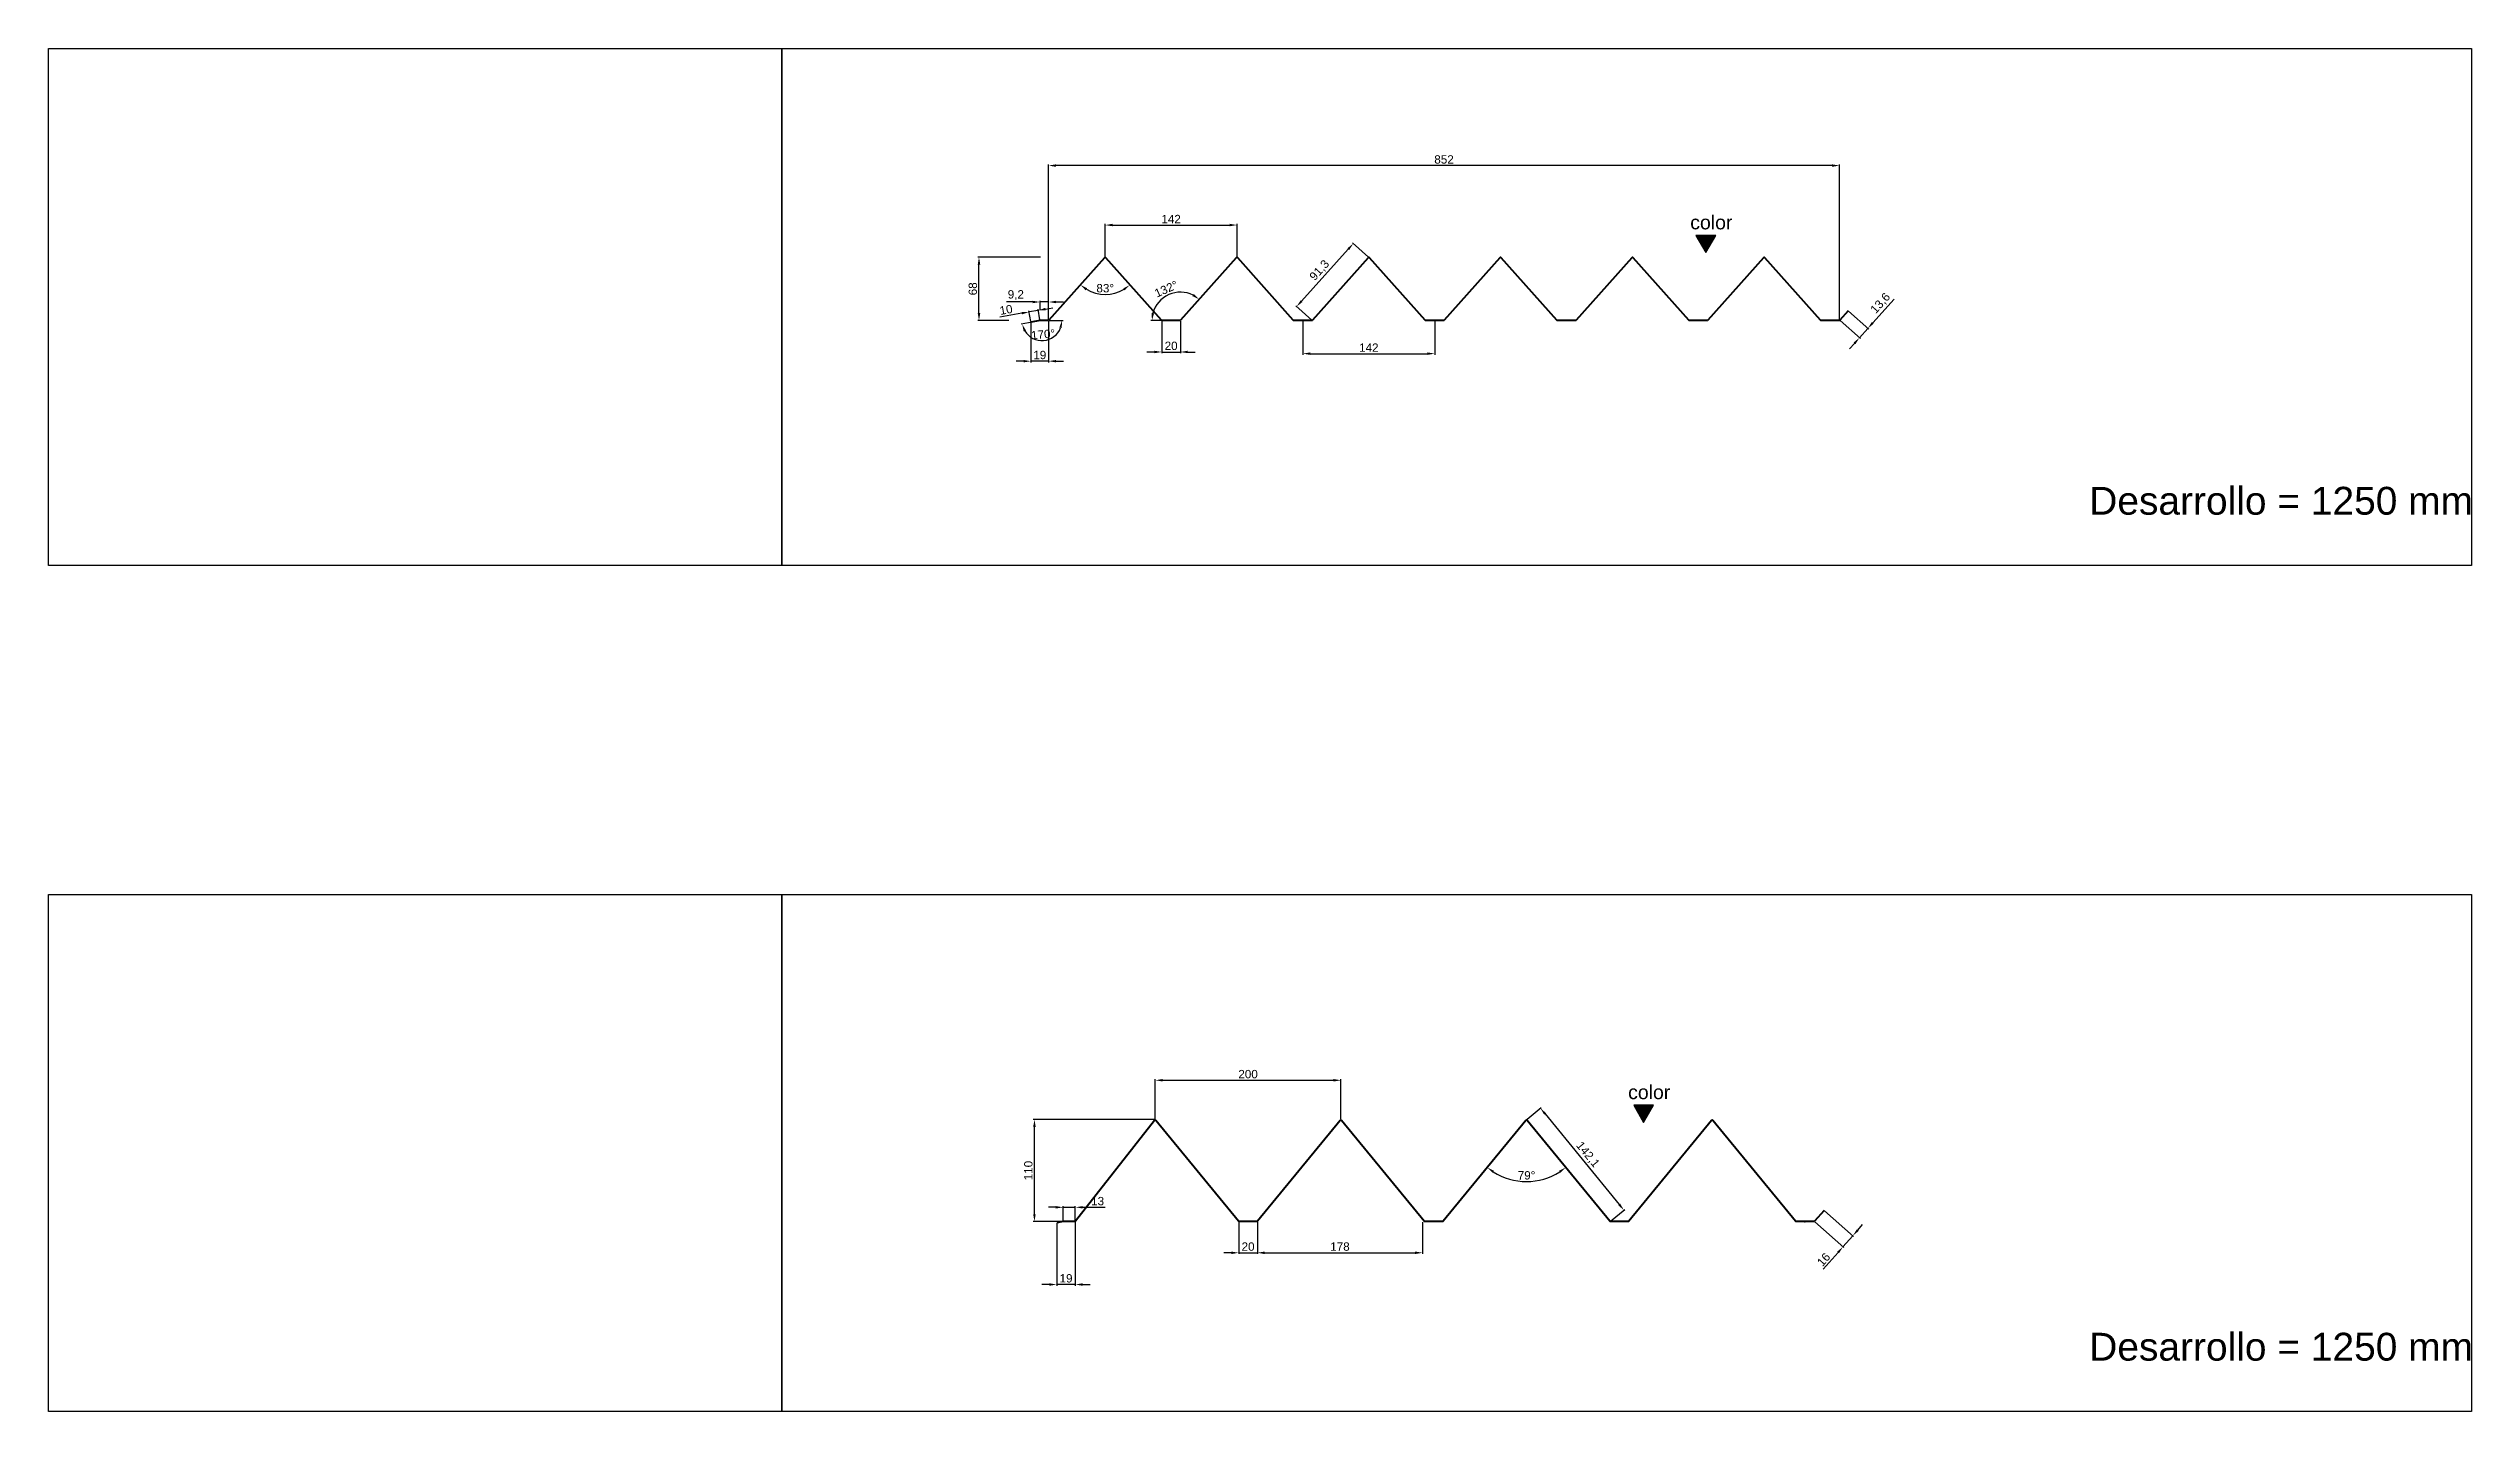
# Model space of a CAD drawing. Header units: millimetres. Extents: x 4334 to 41995838936, y 18500 to 30334.
# Drawn here: x 4337 to 6947, y 26107 to 27577 of the extents above; entities that cross this region are included whole.
import ezdxf

# ---------------------------------------------------------------- set-up
doc = ezdxf.new("R2010")
doc.units = ezdxf.units.MM
doc.layers.add('ANOTACIONES', color=7, linetype='Continuous', plot=False)
doc.layers.add('COTAS1', color=7, linetype='Continuous', lineweight=0)
doc.layers.add('FIBRA NEUTRA', color=1, linetype='Continuous', lineweight=40)
doc.layers.add('RECUADROS', color=253, linetype='Continuous')
doc.styles.get("Standard").update_dxf_attribs({"font": 'arial.ttf'})
doc.dimstyles.new('ISO-25', dxfattribs={"dimtxt": 9, "dimasz": 8, "dimexe": 1.25, "dimexo": 0.625, "dimgap": 2, "dimtad": 1, "dimdec": 1, "dimtxsty": 'Standard', "dimcen": 2.5, "dimadec": 0, "dimazin": 0, "dimtfac": 1, "dimtdec": 1, "dimtmove": 0, "dimatfit": 3, "dimfxl": 1, "dimarcsym": 0})

msp = doc.modelspace()

# ---------------------------------------------------------------- texts
at = {"layer": 'ANOTACIONES', "char_height": 30, "attachment_point": 1}
for insert in [(6535.41, 27103.96), (6535.41, 26192.14)]:
    msp.add_mtext_dynamic_manual_height_columns('Desarrollo = 1250 mm', width=6765.1618, gutter_width=150, heights=[0], dxfattribs=dict(at, insert=insert))

# ---------------------------------------------------------------- blocks, each defined once
blk = doc.blocks.new('*D88')
at = {"layer": 'COTAS1', "color": 0, "lineweight": -2, "transparency": 16777216}
for p, q in [((5529.2, 26422.7), (5529.2, 26465.6)), ((5537.2, 26464.3), (5721.2, 26464.3)), ((5729.2, 26422.7), (5729.2, 26465.6))]:
    blk.add_line(p, q, dxfattribs=at)
at = {"layer": 'COTAS1', "color": 0, "transparency": 16777216}
for points in [[(5537.2, 26465.7), (5537.2, 26463), (5529.2, 26464.3)], [(5721.2, 26465.7), (5721.2, 26463), (5729.2, 26464.3)]]:
    blk.add_solid(points, dxfattribs=at)
at = {"layer": 'Defpoints', "color": 0, "transparency": 16777216}
for p in [(5729.2, 26464.3), (5529.2, 26422), (5729.2, 26422)]:
    blk.add_point(p, dxfattribs=at)
at = {"layer": 'COTAS1', "color": 0, "transparency": 16777216, "insert": (5629.2, 26470.9), "char_height": 9, "attachment_point": 5}
blk.add_mtext('200', dxfattribs=at)
blk = doc.blocks.new('*D89')
at = {"layer": 'COTAS1', "color": 0, "lineweight": -2, "transparency": 16777216}
for p, q in [((5528.6, 26422), (5397.8, 26422)), ((5399.1, 26320), (5399.1, 26414)), ((5429.5, 26312), (5397.8, 26312))]:
    blk.add_line(p, q, dxfattribs=at)
at = {"layer": 'COTAS1', "color": 0, "transparency": 16777216}
for points in [[(5397.7, 26414), (5400.4, 26414), (5399.1, 26422)], [(5397.7, 26320), (5400.4, 26320), (5399.1, 26312)]]:
    blk.add_solid(points, dxfattribs=at)
at = {"layer": 'Defpoints', "color": 0, "transparency": 16777216}
for p in [(5399.1, 26422), (5529.2, 26422), (5430.1, 26312)]:
    blk.add_point(p, dxfattribs=at)
at = {"layer": 'COTAS1', "color": 0, "transparency": 16777216, "insert": (5392.5, 26367), "char_height": 9, "attachment_point": 5, "rotation": 90}
blk.add_mtext('110', dxfattribs=at)
blk = doc.blocks.new('*D90')
at = {"layer": 'COTAS1', "color": 0, "lineweight": -2, "transparency": 16777216}
for p, q in [((5619.2, 26311.4), (5619.2, 26277.1)), ((5639.2, 26311.4), (5639.2, 26277.1)), ((5611.2, 26278.4), (5603.2, 26278.4)), ((5619.2, 26278.4), (5639.2, 26278.4)), ((5647.2, 26278.4), (5655.2, 26278.4))]:
    blk.add_line(p, q, dxfattribs=at)
at = {"layer": 'COTAS1', "color": 0, "transparency": 16777216}
for points in [[(5611.2, 26279.7), (5611.2, 26277), (5619.2, 26278.4)], [(5647.2, 26279.7), (5647.2, 26277), (5639.2, 26278.4)]]:
    blk.add_solid(points, dxfattribs=at)
at = {"layer": 'Defpoints', "color": 0, "transparency": 16777216}
for p in [(5619.2, 26312), (5639.2, 26312), (5639.2, 26278.4)]:
    blk.add_point(p, dxfattribs=at)
at = {"layer": 'COTAS1', "color": 0, "transparency": 16777216, "insert": (5629.2, 26285), "char_height": 9, "attachment_point": 5}
blk.add_mtext('20', dxfattribs=at)
blk = doc.blocks.new('*D91')
at = {"layer": 'COTAS1', "color": 0, "lineweight": -2, "transparency": 16777216}
for p, q in [((5929.7, 26422.4), (5945.1, 26435.1)), ((5949.2, 26428.1), (6029.1, 26330.5)), ((6019.7, 26312.4), (6035.1, 26325.1))]:
    blk.add_line(p, q, dxfattribs=at)
at = {"layer": 'COTAS1', "color": 0, "transparency": 16777216}
for points in [[(5950.2, 26428.9), (5948.2, 26427.2), (5944.1, 26434.3)], [(6030.1, 26331.3), (6028, 26329.6), (6034.1, 26324.3)]]:
    blk.add_solid(points, dxfattribs=at)
at = {"layer": 'Defpoints', "color": 0, "transparency": 16777216}
for p in [(5929.2, 26422), (6034.1, 26324.3), (6019.2, 26312)]:
    blk.add_point(p, dxfattribs=at)
at = {"layer": 'COTAS1', "color": 0, "transparency": 16777216, "insert": (5994.9, 26384), "char_height": 9, "attachment_point": 5, "rotation": 309.2894}
blk.add_mtext('142,1', dxfattribs=at)
blk = doc.blocks.new('*D92')
at = {"layer": 'COTAS1', "color": 0, "lineweight": -2, "transparency": 16777216}
for p, q in [((6250.2, 26323.6), (6281.6, 26295.9)), ((6239.6, 26311.6), (6271, 26283.9)), ((6280.7, 26296.8), (6270.1, 26284.8)), ((6286, 26302.8), (6291.3, 26308.8)), ((6264.8, 26278.8), (6248.9, 26260.7))]:
    blk.add_line(p, q, dxfattribs=at)
at = {"layer": 'COTAS1', "color": 0, "transparency": 16777216}
for points in [[(6285, 26303.6), (6287, 26301.9), (6280.7, 26296.8)], [(6263.8, 26279.6), (6265.8, 26277.9), (6270.1, 26284.8)]]:
    blk.add_solid(points, dxfattribs=at)
at = {"layer": 'Defpoints', "color": 0, "transparency": 16777216}
for p in [(6249.8, 26324), (6239.2, 26312), (6270.1, 26284.8)]:
    blk.add_point(p, dxfattribs=at)
at = {"layer": 'COTAS1', "color": 0, "transparency": 16777216, "insert": (6249.3, 26271.1), "char_height": 9, "attachment_point": 5, "rotation": 48.589}
blk.add_mtext('16', dxfattribs=at)
blk = doc.blocks.new('*D93')
at = {"layer": 'COTAS1', "color": 0, "lineweight": -2, "transparency": 16777216}
blk.add_arc((5929.2, 26422), 66.8, 237.574, 302.426, dxfattribs=at)
at = {"layer": 'COTAS1', "color": 0, "transparency": 16777216}
for points in [[(5892.6, 26364.6), (5894.1, 26366.7), (5886.9, 26370.3)], [(5964.2, 26366.7), (5965.8, 26364.6), (5971.5, 26370.3)]]:
    blk.add_solid(points, dxfattribs=at)
at = {"layer": 'Defpoints', "color": 0, "transparency": 16777216}
for p in [(5929.2, 26422), (5929.2, 26422), (5914, 26357), (5839.2, 26312), (6019.2, 26312)]:
    blk.add_point(p, dxfattribs=at)
at = {"layer": 'COTAS1', "color": 0, "transparency": 16777216, "insert": (5929.2, 26361.8), "char_height": 9, "attachment_point": 5}
blk.add_mtext('79°', dxfattribs=at)
blk = doc.blocks.new('*D94')
at = {"layer": 'COTAS1', "color": 0, "lineweight": -2, "transparency": 16777216}
for p, q in [((5423.1, 26310.2), (5423.1, 26242.9)), ((5443.1, 26311.4), (5443.1, 26242.9)), ((5415.1, 26244.2), (5407.1, 26244.2)), ((5443.1, 26244.2), (5423.1, 26244.2)), ((5451.1, 26244.2), (5459.1, 26244.2))]:
    blk.add_line(p, q, dxfattribs=at)
at = {"layer": 'COTAS1', "color": 0, "transparency": 16777216}
for points in [[(5415.1, 26245.5), (5415.1, 26242.8), (5423.1, 26244.2)], [(5451.1, 26245.5), (5451.1, 26242.8), (5443.1, 26244.2)]]:
    blk.add_solid(points, dxfattribs=at)
at = {"layer": 'Defpoints', "color": 0, "transparency": 16777216}
for p in [(5423.1, 26310.8), (5443.1, 26312), (5423.1, 26244.2)]:
    blk.add_point(p, dxfattribs=at)
at = {"layer": 'COTAS1', "color": 0, "transparency": 16777216, "insert": (5433.1, 26250.8), "char_height": 9, "attachment_point": 5}
blk.add_mtext('19', dxfattribs=at)
blk = doc.blocks.new('*D277')
at = {"layer": 'COTAS1', "color": 0, "lineweight": -2, "transparency": 16777216}
for p, q in [((5422.1, 26327.4), (5414.1, 26327.4)), ((5430.1, 26312.7), (5430.1, 26328.7)), ((5430.1, 26327.4), (5443.1, 26327.4)), ((5443.1, 26312.7), (5443.1, 26328.7)), ((5451.1, 26327.4), (5475.1, 26327.4))]:
    blk.add_line(p, q, dxfattribs=at)
at = {"layer": 'COTAS1', "color": 0, "transparency": 16777216}
for points in [[(5422.1, 26328.7), (5422.1, 26326.1), (5430.1, 26327.4)], [(5451.1, 26328.7), (5451.1, 26326.1), (5443.1, 26327.4)]]:
    blk.add_solid(points, dxfattribs=at)
at = {"layer": 'Defpoints', "color": 0, "transparency": 16777216}
for p in [(5443.1, 26327.4), (5430.1, 26312), (5443.1, 26312)]:
    blk.add_point(p, dxfattribs=at)
at = {"layer": 'COTAS1', "color": 0, "transparency": 16777216, "insert": (5467.1, 26334), "char_height": 9, "attachment_point": 5}
blk.add_mtext('13', dxfattribs=at)
blk = doc.blocks.new('*D95')
at = {"layer": 'COTAS1', "color": 0, "lineweight": -2, "transparency": 16777216}
for p, q in [((5639.2, 26311.4), (5639.2, 26277.1)), ((5817.2, 26311.4), (5817.2, 26277.1)), ((5647.2, 26278.4), (5809.2, 26278.4))]:
    blk.add_line(p, q, dxfattribs=at)
at = {"layer": 'COTAS1', "color": 0, "transparency": 16777216}
for points in [[(5647.2, 26279.7), (5647.2, 26277), (5639.2, 26278.4)], [(5809.2, 26279.7), (5809.2, 26277), (5817.2, 26278.4)]]:
    blk.add_solid(points, dxfattribs=at)
at = {"layer": 'Defpoints', "color": 0, "transparency": 16777216}
for p in [(5639.2, 26312), (5817.2, 26312), (5817.2, 26278.4)]:
    blk.add_point(p, dxfattribs=at)
at = {"layer": 'COTAS1', "color": 0, "transparency": 16777216, "insert": (5728.2, 26285), "char_height": 9, "attachment_point": 5}
blk.add_mtext('178', dxfattribs=at)
blk = doc.blocks.new('Color superior')
at = {"layer": 'ANOTACIONES'}
h = blk.add_hatch(color=256, dxfattribs=at)
h.dxf.hatch_style = 1
h.paths.add_polyline_path([(10.7, 18.6), (-10.7, 18.6), (0, 0)])
blk.add_lwpolyline([(0, 0), (10.7, 18.6), (-10.7, 18.6)], close=True, dxfattribs=at)
at = {"layer": 'ANOTACIONES', "insert": (-16.7, 40.1), "char_height": 15, "attachment_point": 1}
blk.add_mtext_dynamic_manual_height_columns('color', width=249.804, gutter_width=75, heights=[0], dxfattribs=at)
blk = doc.blocks.new('*D96')
at = {"layer": 'COTAS1', "color": 0, "lineweight": -2, "transparency": 16777216}
for p, q in [((5475.3, 27352.2), (5475.3, 27387.4)), ((5483.3, 27386.1), (5609.3, 27386.1)), ((5617.3, 27352.2), (5617.3, 27387.4))]:
    blk.add_line(p, q, dxfattribs=at)
at = {"layer": 'COTAS1', "color": 0, "transparency": 16777216}
for points in [[(5483.3, 27387.5), (5483.3, 27384.8), (5475.3, 27386.1)], [(5609.3, 27387.5), (5609.3, 27384.8), (5617.3, 27386.1)]]:
    blk.add_solid(points, dxfattribs=at)
at = {"layer": 'Defpoints', "color": 0, "transparency": 16777216}
for p in [(5617.3, 27386.1), (5475.3, 27351.6), (5617.3, 27351.6)]:
    blk.add_point(p, dxfattribs=at)
at = {"layer": 'COTAS1', "color": 0, "transparency": 16777216, "insert": (5546.3, 27392.6), "char_height": 9, "attachment_point": 5}
blk.add_mtext('142', dxfattribs=at)
blk = doc.blocks.new('*D278')
at = {"layer": 'COTAS1', "color": 0, "lineweight": -2, "transparency": 16777216}
for p, q in [((5414.3, 27283.8), (5414.3, 27451.5)), ((6258.3, 27450.2), (5422.3, 27450.2)), ((6266.3, 27283.8), (6266.3, 27451.5))]:
    blk.add_line(p, q, dxfattribs=at)
at = {"layer": 'COTAS1', "color": 0, "transparency": 16777216}
for points in [[(5422.3, 27451.6), (5422.3, 27448.9), (5414.3, 27450.2)], [(6258.3, 27451.6), (6258.3, 27448.9), (6266.3, 27450.2)]]:
    blk.add_solid(points, dxfattribs=at)
at = {"layer": 'Defpoints', "color": 0, "transparency": 16777216}
for p in [(5414.3, 27450.2), (5414.3, 27283.2), (6266.3, 27283.2)]:
    blk.add_point(p, dxfattribs=at)
at = {"layer": 'COTAS1', "color": 0, "transparency": 16777216, "insert": (5840.3, 27456.8), "char_height": 9, "attachment_point": 5}
blk.add_mtext('852', dxfattribs=at)
blk = doc.blocks.new('*D97')
at = {"layer": 'COTAS1', "color": 0, "lineweight": -2, "transparency": 16777216}
for p, q in [((5536.3, 27282.6), (5536.3, 27248.1)), ((5556.3, 27282.6), (5556.3, 27248.1)), ((5528.3, 27249.3), (5520.3, 27249.3)), ((5536.3, 27249.3), (5556.3, 27249.3)), ((5564.3, 27249.3), (5572.3, 27249.3))]:
    blk.add_line(p, q, dxfattribs=at)
at = {"layer": 'COTAS1', "color": 0, "transparency": 16777216}
for points in [[(5528.3, 27250.7), (5528.3, 27248), (5536.3, 27249.3)], [(5564.3, 27250.7), (5564.3, 27248), (5556.3, 27249.3)]]:
    blk.add_solid(points, dxfattribs=at)
at = {"layer": 'Defpoints', "color": 0, "transparency": 16777216}
for p in [(5536.3, 27283.2), (5556.3, 27283.2), (5556.3, 27249.3)]:
    blk.add_point(p, dxfattribs=at)
at = {"layer": 'COTAS1', "color": 0, "transparency": 16777216, "insert": (5546.3, 27255.9), "char_height": 9, "attachment_point": 5}
blk.add_mtext('20', dxfattribs=at)
blk = doc.blocks.new('*D98')
at = {"layer": 'COTAS1', "color": 0, "lineweight": -2, "transparency": 16777216}
for p, q in [((5396.6, 27281.4), (5384.6, 27279.2)), ((5414.9, 27283.2), (5429.9, 27283.2))]:
    blk.add_line(p, q, dxfattribs=at)
blk.add_arc((5407.1, 27283.2), 21.6, 211.3605, 338.6395, dxfattribs=at)
at = {"layer": 'COTAS1', "color": 0, "transparency": 16777216}
for points in [[(5387.4, 27271.5), (5389.9, 27272.5), (5385.8, 27279.5)], [(5425.9, 27275.6), (5428.5, 27275.1), (5428.7, 27283.2)]]:
    blk.add_solid(points, dxfattribs=at)
at = {"layer": 'Defpoints', "color": 0, "transparency": 16777216}
for p in [(5397.3, 27281.5), (5407.1, 27283.2), (5407.1, 27283.2), (5414.3, 27283.2), (5398.6, 27263.4)]:
    blk.add_point(p, dxfattribs=at)
at = {"layer": 'COTAS1', "color": 0, "transparency": 16777216, "insert": (5408.4, 27268.3), "char_height": 9, "attachment_point": 5, "rotation": 5}
blk.add_mtext('170°', dxfattribs=at)
blk = doc.blocks.new('*D99')
at = {"layer": 'COTAS1', "color": 0, "lineweight": -2, "transparency": 16777216}
for p, q in [((5395.3, 27280.9), (5395.3, 27238.1)), ((5414.3, 27282.6), (5414.3, 27238.1)), ((5387.3, 27239.4), (5379.3, 27239.4)), ((5414.3, 27239.4), (5395.3, 27239.4)), ((5422.3, 27239.4), (5430.3, 27239.4))]:
    blk.add_line(p, q, dxfattribs=at)
at = {"layer": 'COTAS1', "color": 0, "transparency": 16777216}
for points in [[(5387.3, 27240.7), (5387.3, 27238.1), (5395.3, 27239.4)], [(5422.3, 27240.7), (5422.3, 27238.1), (5414.3, 27239.4)]]:
    blk.add_solid(points, dxfattribs=at)
at = {"layer": 'Defpoints', "color": 0, "transparency": 16777216}
for p in [(5395.3, 27281.5), (5414.3, 27283.2), (5395.3, 27239.4)]:
    blk.add_point(p, dxfattribs=at)
at = {"layer": 'COTAS1', "color": 0, "transparency": 16777216, "insert": (5404.8, 27246), "char_height": 9, "attachment_point": 5}
blk.add_mtext('19', dxfattribs=at)
blk = doc.blocks.new('*D100')
at = {"layer": 'COTAS1', "color": 0, "lineweight": -2, "transparency": 16777216}
for p, q in [((5737.2, 27360.2), (5686.9, 27304.2)), ((5758.8, 27351.5), (5741.6, 27367)), ((5697.8, 27283.6), (5680.6, 27299.1))]:
    blk.add_line(p, q, dxfattribs=at)
at = {"layer": 'COTAS1', "color": 0, "transparency": 16777216}
for points in [[(5736.2, 27361.1), (5738.2, 27359.3), (5742.5, 27366.1)], [(5685.9, 27305.1), (5687.9, 27303.3), (5681.5, 27298.2)]]:
    blk.add_solid(points, dxfattribs=at)
at = {"layer": 'Defpoints', "color": 0, "transparency": 16777216}
for p in [(5759.3, 27351.1), (5681.5, 27298.2), (5698.3, 27283.2)]:
    blk.add_point(p, dxfattribs=at)
at = {"layer": 'COTAS1', "color": 0, "transparency": 16777216, "insert": (5706.5, 27337.1), "char_height": 9, "attachment_point": 5, "rotation": 48.0631}
blk.add_mtext('91,3', dxfattribs=at)
blk = doc.blocks.new('*D101')
at = {"layer": 'COTAS1', "color": 0, "lineweight": -2, "transparency": 16777216}
for p, q in [((5688.3, 27282.6), (5688.3, 27246.3)), ((5830.3, 27282.6), (5830.3, 27246.3)), ((5696.3, 27247.5), (5822.3, 27247.5))]:
    blk.add_line(p, q, dxfattribs=at)
at = {"layer": 'COTAS1', "color": 0, "transparency": 16777216}
for points in [[(5696.3, 27248.9), (5696.3, 27246.2), (5688.3, 27247.5)], [(5822.3, 27248.9), (5822.3, 27246.2), (5830.3, 27247.5)]]:
    blk.add_solid(points, dxfattribs=at)
at = {"layer": 'Defpoints', "color": 0, "transparency": 16777216}
for p in [(5688.3, 27283.2), (5830.3, 27283.2), (5830.3, 27247.5)]:
    blk.add_point(p, dxfattribs=at)
at = {"layer": 'COTAS1', "color": 0, "transparency": 16777216, "insert": (5759.3, 27254), "char_height": 9, "attachment_point": 5}
blk.add_mtext('142', dxfattribs=at)
blk = doc.blocks.new('*D102')
at = {"layer": 'COTAS1', "color": 0, "lineweight": -2, "transparency": 16777216}
blk.add_arc((5475.3, 27351.6), 40.2, 239.6942, 300.3058, dxfattribs=at)
at = {"layer": 'COTAS1', "color": 0, "transparency": 16777216}
for points in [[(5454.2, 27315.8), (5455.8, 27318), (5448.5, 27321.6)], [(5494.8, 27318), (5496.3, 27315.8), (5502, 27321.6)]]:
    blk.add_solid(points, dxfattribs=at)
at = {"layer": 'Defpoints', "color": 0, "transparency": 16777216}
for p in [(5475.3, 27351.6), (5475.3, 27351.6), (5465.6, 27312.6), (5414.3, 27283.2), (5536.3, 27283.2)]:
    blk.add_point(p, dxfattribs=at)
at = {"layer": 'COTAS1', "color": 0, "transparency": 16777216, "insert": (5475.3, 27318), "char_height": 9, "attachment_point": 5}
blk.add_mtext('83°', dxfattribs=at)
blk = doc.blocks.new('*D103')
at = {"layer": 'COTAS1', "color": 0, "lineweight": -2, "transparency": 16777216}
blk.add_line((5535.6, 27283.2), (5524.4, 27283.2), dxfattribs=at)
blk.add_arc((5556.3, 27283.2), 30.6, 63.2921, 164.9809, dxfattribs=at)
at = {"layer": 'COTAS1', "color": 0, "transparency": 16777216}
for points in [[(5570.8, 27311.7), (5569.3, 27309.5), (5576.6, 27306.1)], [(5528, 27291), (5525.4, 27291.3), (5525.6, 27283.2)]]:
    blk.add_solid(points, dxfattribs=at)
at = {"layer": 'Defpoints', "color": 0, "transparency": 16777216}
for p in [(5617.3, 27351.6), (5555.1, 27313.8), (5536.3, 27283.2), (5556.3, 27283.2), (5556.3, 27283.2)]:
    blk.add_point(p, dxfattribs=at)
at = {"layer": 'COTAS1', "color": 0, "transparency": 16777216, "insert": (5541, 27317.2), "char_height": 9, "attachment_point": 5, "rotation": 24.1365}
blk.add_mtext('132°', dxfattribs=at)
blk = doc.blocks.new('*D104')
at = {"layer": 'COTAS1', "color": 0, "lineweight": -2, "transparency": 16777216}
for p, q in [((5405.7, 27351.6), (5338.1, 27351.6)), ((5339.3, 27291.2), (5339.3, 27343.6)), ((5371.6, 27283.2), (5338.1, 27283.2))]:
    blk.add_line(p, q, dxfattribs=at)
at = {"layer": 'COTAS1', "color": 0, "transparency": 16777216}
for points in [[(5338, 27343.6), (5340.7, 27343.6), (5339.3, 27351.6)], [(5338, 27291.2), (5340.7, 27291.2), (5339.3, 27283.2)]]:
    blk.add_solid(points, dxfattribs=at)
at = {"layer": 'Defpoints', "color": 0, "transparency": 16777216}
for p in [(5339.3, 27351.6), (5406.3, 27351.6), (5372.3, 27283.2)]:
    blk.add_point(p, dxfattribs=at)
at = {"layer": 'COTAS1', "color": 0, "transparency": 16777216, "insert": (5332.7, 27317.4), "char_height": 9, "attachment_point": 5, "rotation": 90}
blk.add_mtext('68', dxfattribs=at)
blk = doc.blocks.new('*D385')
at = {"layer": 'COTAS1', "color": 0, "lineweight": -2, "transparency": 16777216}
for p, q in [((5397.1, 27303.2), (5368.8, 27303.2)), ((5405.1, 27294.8), (5405.1, 27304.5)), ((5414.3, 27303.2), (5405.1, 27303.2)), ((5414.3, 27294.8), (5414.3, 27304.5)), ((5422.3, 27303.2), (5430.3, 27303.2))]:
    blk.add_line(p, q, dxfattribs=at)
at = {"layer": 'COTAS1', "color": 0, "transparency": 16777216}
for points in [[(5397.1, 27304.5), (5397.1, 27301.9), (5405.1, 27303.2)], [(5422.3, 27304.5), (5422.3, 27301.9), (5414.3, 27303.2)]]:
    blk.add_solid(points, dxfattribs=at)
at = {"layer": 'Defpoints', "color": 0, "transparency": 16777216}
for p in [(5405.1, 27294.1), (5414.3, 27303.2), (5414.3, 27294.1)]:
    blk.add_point(p, dxfattribs=at)
at = {"layer": 'COTAS1', "color": 0, "transparency": 16777216, "insert": (5379, 27310.6), "char_height": 9, "attachment_point": 5}
blk.add_mtext('9,2', dxfattribs=at)
blk = doc.blocks.new('*D386')
at = {"layer": 'COTAS1', "color": 0, "lineweight": -2, "transparency": 16777216}
for p, q in [((5385.4, 27291.1), (5361.8, 27286.9)), ((5395.1, 27282.1), (5393.1, 27293.7)), ((5403.2, 27294.2), (5393.3, 27292.5)), ((5405, 27283.8), (5402.9, 27295.5)), ((5411, 27295.6), (5418.9, 27297))]:
    blk.add_line(p, q, dxfattribs=at)
at = {"layer": 'COTAS1', "color": 0, "transparency": 16777216}
for points in [[(5385.2, 27292.4), (5385.7, 27289.8), (5393.3, 27292.5)], [(5410.8, 27296.9), (5411.3, 27294.3), (5403.2, 27294.2)]]:
    blk.add_solid(points, dxfattribs=at)
at = {"layer": 'Defpoints', "color": 0, "transparency": 16777216}
for p in [(5395.3, 27281.5), (5403.2, 27294.2), (5405.1, 27283.2)]:
    blk.add_point(p, dxfattribs=at)
at = {"layer": 'COTAS1', "color": 0, "transparency": 16777216, "insert": (5368.5, 27294.8), "char_height": 9, "attachment_point": 5, "rotation": 10}
blk.add_mtext('10', dxfattribs=at)
blk = doc.blocks.new('*D387')
at = {"layer": 'COTAS1', "color": 0, "lineweight": -2, "transparency": 16777216}
for p, q in [((6302.2, 27280.7), (6325.1, 27306.4)), ((6267, 27283.1), (6288.8, 27263.8)), ((6276, 27293.2), (6297.8, 27273.9)), ((6282.5, 27258.6), (6277.2, 27252.6)), ((6287.8, 27264.6), (6296.8, 27274.7))]:
    blk.add_line(p, q, dxfattribs=at)
at = {"layer": 'COTAS1', "color": 0, "transparency": 16777216}
for points in [[(6301.2, 27281.6), (6303.2, 27279.8), (6296.8, 27274.7)], [(6281.5, 27259.5), (6283.5, 27257.7), (6287.8, 27264.6)]]:
    blk.add_solid(points, dxfattribs=at)
at = {"layer": 'Defpoints', "color": 0, "transparency": 16777216}
for p in [(6266.6, 27283.5), (6275.6, 27293.7), (6296.8, 27274.7)]:
    blk.add_point(p, dxfattribs=at)
at = {"layer": 'COTAS1', "color": 0, "transparency": 16777216, "insert": (6310.8, 27301.5), "char_height": 9, "attachment_point": 5, "rotation": 48.273}
blk.add_mtext('13,6', dxfattribs=at)

# ---------------------------------------------------------------- dimensions: what is measured, and where the dimension line sits
at = {"layer": 'COTAS1'}
for base, p1, p2, picture, middle in [((5414.26, 27450.23), (6266.26, 27283.21), (5414.26, 27283.21), '*D278', (5840.26, 27456.82)), ((5617.26, 27386.12), (5475.26, 27351.61), (5617.26, 27351.61), '*D96', (5546.26, 27392.64)), ((5395.26, 27239.38), (5414.26, 27283.21), (5395.26, 27281.48), '*D99', (5404.76, 27245.98)), ((5556.26, 27249.33), (5536.26, 27283.21), (5556.26, 27283.21), '*D97', (5546.26, 27255.93)), ((5830.26, 27247.52), (5688.26, 27283.21), (5830.26, 27283.21), '*D101', (5759.26, 27254.04)), ((5729.18, 26464.33), (5529.18, 26422.04), (5729.18, 26422.04), '*D88', (5629.18, 26470.92)), ((5443.1, 26327.41), (5430.1, 26312.04), (5443.1, 26312.04), '*D277', (5467.12, 26334.01)), ((5639.18, 26278.38), (5619.18, 26312.04), (5639.18, 26312.04), '*D90', (5629.18, 26284.98)), ((5817.18, 26278.38), (5639.18, 26312.04), (5817.18, 26312.04), '*D95', (5728.18, 26284.98))]:
    dim = msp.add_linear_dim(base=base, p1=p1, p2=p2, dimstyle='ISO-25', dxfattribs=at)
    dim.commit()
    dim.dimension.update_dxf_attribs({"geometry": picture, "text_midpoint": middle})
for p1, p2, distance, picture, middle in [((5759.26, 27351.11), (5698.26, 27283.21), -22.49, '*D100', (5706.51, 27337.15)), ((6266.5544, 27283.549), (6275.5743, 27293.6632), -28.494, '*D387', (6310.7874, 27301.4682)), ((5929.18, 26422.04), (6019.18, 26312.04), 19.32, '*D91', (5994.87, 26383.96)), ((6249.76, 26324.04), (6239.18, 26312.04), 41.25, '*D92', (6249.28, 26271.1))]:
    dim = msp.add_aligned_dim(p1=p1, p2=p2, distance=distance, dimstyle='ISO-25', dxfattribs=at)
    dim.commit()
    dim.dimension.update_dxf_attribs({"geometry": picture, "text_midpoint": middle})
dim = msp.add_linear_dim(base=(5339.32, 27351.61), p1=(5372.27, 27283.21), p2=(5406.35, 27351.61), angle=90, text='68', dimstyle='ISO-25', dxfattribs=at)
dim.commit()
dim.dimension.update_dxf_attribs({"geometry": '*D104', "text_midpoint": (5332.72, 27317.41)})
for base, line1, line2, picture, middle in [((5465.59, 27312.59), ((5475.26, 27351.61), (5536.26, 27283.21)), ((5414.26, 27283.21), (5475.26, 27351.61)), '*D102', (5475.26, 27318.01)), ((5555.09, 27313.8), ((5556.26, 27283.21), (5617.26, 27351.61)), ((5536.26, 27283.21), (5556.26, 27283.21)), '*D103', (5541.04, 27317.17)), ((5398.56, 27263.4), ((5407.1, 27283.21), (5397.26, 27281.48)), ((5407.1, 27283.21), (5414.26, 27283.21)), '*D98', (5408.41, 27268.28)), ((5914.04, 26356.95), ((5929.18, 26422.04), (6019.18, 26312.04)), ((5839.18, 26312.04), (5929.18, 26422.04)), '*D93', (5929.18, 26361.81))]:
    dim = msp.add_angular_dim_2l(base=base, line1=line1, line2=line2, dimstyle='ISO-25', dxfattribs=at)
    dim.commit()
    dim.dimension.update_dxf_attribs({"geometry": picture, "text_midpoint": middle})
dim = msp.add_linear_dim(base=(5414.26, 27303.21), p1=(5405.1, 27294.15), p2=(5414.26, 27294.15), dimstyle='ISO-25', dxfattribs=at)
dim.commit()
dim.dimension.update_dxf_attribs({"geometry": '*D385', "text_midpoint": (5378.96, 27303.21), "dimtype": 160})
dim = msp.add_linear_dim(base=(5403.16, 27294.23), p1=(5395.26, 27281.48), p2=(5405.1, 27283.21), angle=10, dimstyle='ISO-25', dxfattribs=at)
dim.commit()
dim.dimension.update_dxf_attribs({"geometry": '*D386', "text_midpoint": (5369.67, 27288.33), "dimtype": 161})
dim = msp.add_linear_dim(base=(5399.07, 26422.04), p1=(5430.1, 26312.04), p2=(5529.18, 26422.04), angle=90, dimstyle='ISO-25', dxfattribs=at)
dim.commit()
dim.dimension.update_dxf_attribs({"geometry": '*D89', "text_midpoint": (5392.47, 26367.04)})
dim = msp.add_linear_dim(base=(5423.1, 26244.16), p1=(5443.1, 26312.04), p2=(5423.1, 26310.8), text='19', dimstyle='ISO-25', dxfattribs=at)
dim.commit()
dim.dimension.update_dxf_attribs({"geometry": '*D94', "text_midpoint": (5433.1, 26250.76)})

# ---------------------------------------------------------------- linework, layer by layer
at = {"color": 7, "linetype": 'Continuous'}
msp.add_point((6256.26, 27283.21), dxfattribs=at)
at = {"layer": 'COTAS1'}
msp.add_line((5443.1, 26312.04), (5443.1, 26303.82), dxfattribs=at)
at = {"layer": 'FIBRA NEUTRA'}
for points in [[(6275.57, 27293.66), (6266.55, 27283.55, -0.2138019), (6265.81, 27283.21), (6246.7, 27283.21, -0.2138019), (6245.96, 27283.55), (6186, 27350.78, 0.4480865), (6184.51, 27350.78), (6124.55, 27283.55, -0.2138019), (6123.81, 27283.21), (6104.7, 27283.21, -0.2138019), (6103.96, 27283.55), (6044, 27350.78, 0.4480865), (6042.51, 27350.78), (5982.55, 27283.55, -0.2138019), (5981.81, 27283.21), (5962.7, 27283.21, -0.2138019), (5961.96, 27283.55), (5902, 27350.78, 0.4480865), (5900.51, 27350.78), (5840.55, 27283.55, -0.2138019), (5839.81, 27283.21), (5820.7, 27283.21, -0.2138019), (5819.96, 27283.55), (5760, 27350.78, 0.4480865), (5758.51, 27350.78), (5698.55, 27283.55, -0.2138019), (5697.81, 27283.21), (5678.7, 27283.21, -0.2138019), (5677.96, 27283.55), (5618, 27350.78, 0.4480865), (5616.51, 27350.78), (5556.55, 27283.55, -0.2138019), (5555.81, 27283.21), (5536.7, 27283.21, -0.2138019), (5535.96, 27283.55), (5476, 27350.78, 0.4480865), (5474.51, 27350.78), (5414.55, 27283.55, -0.2138019), (5413.81, 27283.21), (5405.1, 27283.21), (5395.26, 27281.48)], [(6249.76, 26324.04), (6239.48, 26312.37, -0.2152441), (6238.73, 26312.04), (6219.65, 26312.04, -0.2249498), (6218.88, 26312.4), (6129.95, 26421.09, 0.4738791), (6128.41, 26421.09), (6039.48, 26312.4, -0.2249498), (6038.71, 26312.04), (6019.65, 26312.04, -0.2249498), (6018.88, 26312.4), (5929.95, 26421.09, 0.4738791), (5928.41, 26421.09), (5839.48, 26312.4, -0.2249498), (5838.71, 26312.04), (5819.65, 26312.04, -0.2249498), (5818.88, 26312.4), (5729.95, 26421.09, 0.4738791), (5728.41, 26421.09), (5639.48, 26312.4, -0.2249498), (5638.71, 26312.04), (5619.65, 26312.04, -0.2249498), (5618.88, 26312.4), (5529.97, 26421.07, 0.4805453), (5528.41, 26421.05), (5443.4, 26312.42, -0.2306613), (5442.61, 26312.04), (5430.1, 26312.04), (5423.1, 26310.8)]]:
    msp.add_lwpolyline(points, format="xyb", dxfattribs=at)
msp.add_point((6229.18, 26312.04), dxfattribs=at)
at = {"layer": 'RECUADROS', "color": 0, "lineweight": 30}
for points in [[(4336.87, 27576.5), (5126.98, 27576.5), (5126.98, 27019.05), (4336.87, 27019.05)], [(5126.98, 27576.5), (6947.24, 27576.5), (6947.24, 27019.05), (5126.98, 27019.05)], [(4336.87, 26664.69), (5126.98, 26664.69), (5126.98, 26107.24), (4336.87, 26107.24)], [(5126.98, 26664.69), (6947.24, 26664.69), (6947.24, 26107.24), (5126.98, 26107.24)]]:
    msp.add_lwpolyline(points, close=True, dxfattribs=at)

# ---------------------------------------------------------------- block references
at = {"layer": 'ANOTACIONES'}
for p in [(6122.26, 27356.4), (6055.35, 26418.88)]:
    msp.add_blockref('Color superior', p, dxfattribs=at)

msp.set_redraw_order([(e.dxf.handle, doc.entitydb.next_handle()) for e in msp.query("TEXT MTEXT ATTDEF DIMENSION ARC_DIMENSION")])  # texts and dimensions are drawn at this point

doc.saveas('drawing.dxf')
